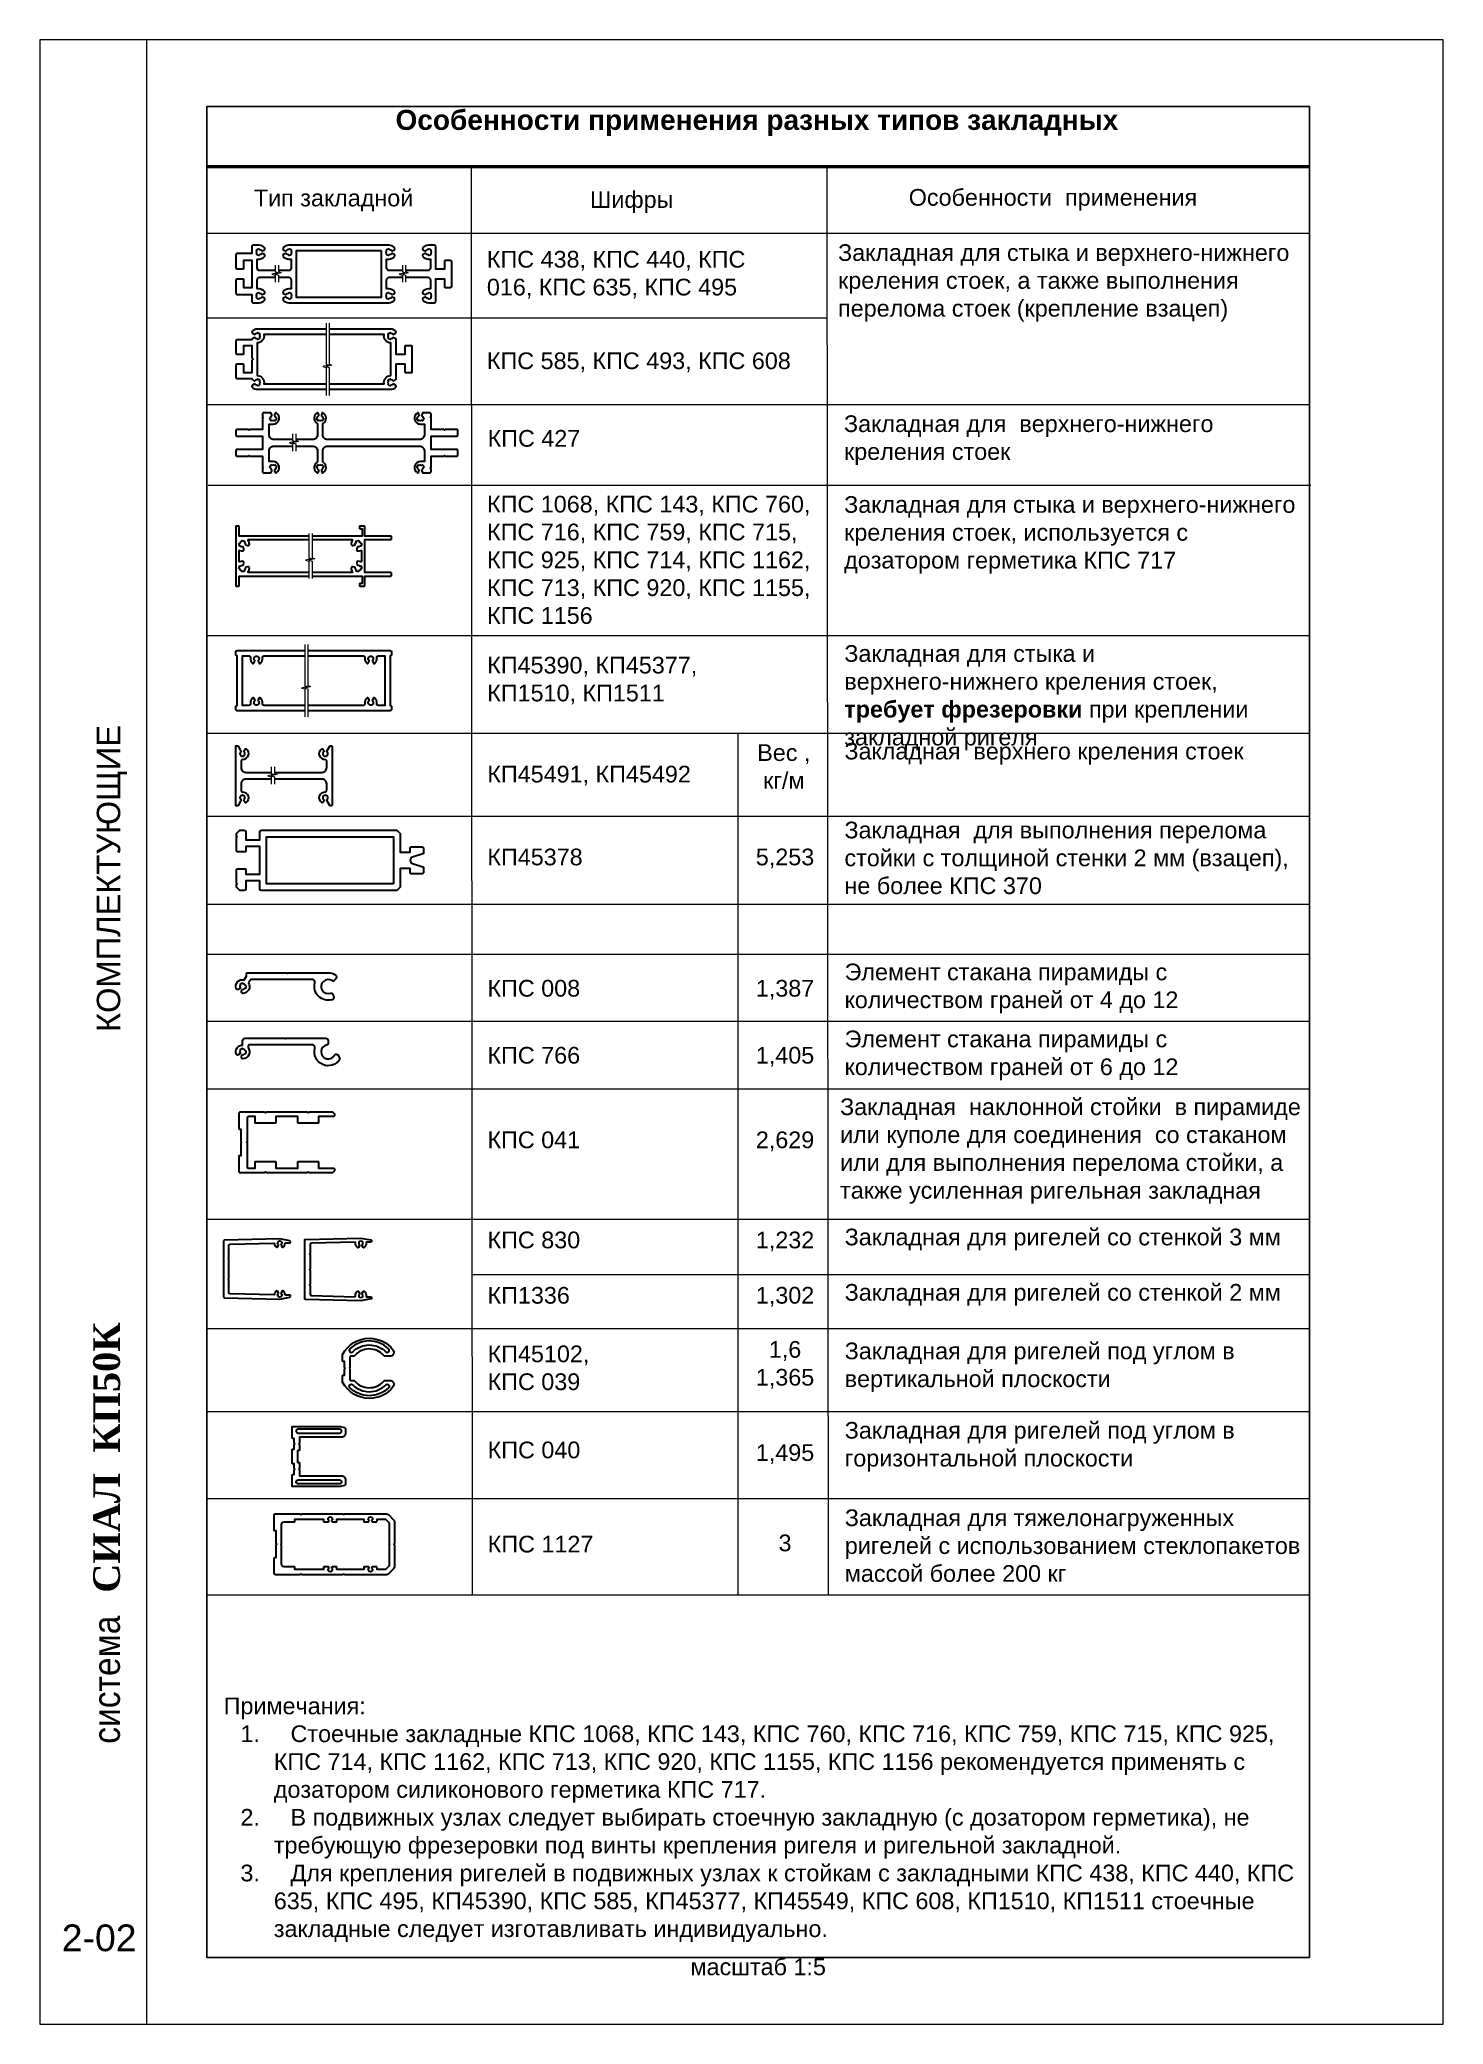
# Paper-space layout '2' of a CAD drawing. Extents: x 0 to 210, y 0 to 297.
# The model-space entities are those that its viewports show. They can reach past a viewport. Long polylines and large blocks are cut down to what shows.
import ezdxf
from ezdxf.enums import TextEntityAlignment as Align

# ---------------------------------------------------------------- set-up
doc = ezdxf.new("R2010")
doc.units = 0
doc.header["$LTSCALE"] = 5
doc.layers.get('0').update_dxf_attribs({"linetype": 'CONTINUOUS', "lineweight": 30})
for name, color, linetype, lineweight in [('3', 1, 'CONTINUOUS', 20), ('4', 160, 'CONTINUOUS', 18), ('Рамки', 1, 'CONTINUOUS', 15), ('Текстовый', 7, 'CONTINUOUS', 9)]:
    doc.layers.add(name, color=color, linetype=linetype, lineweight=lineweight)
doc.layers.add('Скрытые', color=14, linetype='CONTINUOUS', plot=False)
doc.styles.add('Каталожный', font='arial.ttf', dxfattribs={"height": 2.5})
doc.styles.add('Фирм', font='arial.ttf', dxfattribs={"height": 3.5})
doc.styles.add('Фирм5', font='timesbd.ttf', dxfattribs={"height": 4})

psp = doc.layouts.new('2')

msp = doc.modelspace()

# ---------------------------------------------------------------- texts
at = {"layer": 'Скрытые', "linetype": 'Continuous', "style": 'Каталожный'}
msp.add_text('2-02', height=4, dxfattribs=at).set_placement((213.3, 10.943))
at = {"layer": 'Скрытые', "linetype": 'Continuous', "insert": (235, 9.853), "char_height": 3.5, "width": 165, "attachment_point": 1, "style": 'Каталожный'}
msp.add_mtext('\\pxqc;{\\H0.71429x;масштаб 1:5}', dxfattribs=at)
at = {"layer": 'Текстовый', "style": 'Фирм'}
msp.add_text('КОМПЛЕКТУЮЩИЕ', height=3.5, rotation=90, dxfattribs=at).set_placement((222.043, 148.5))
at = {"layer": 'Текстовый', "style": 'Фирм5'}
msp.add_text('СИАЛ  КП50К', height=4, rotation=90, dxfattribs=at).set_placement((222, 84.805), align=Align.CENTER)
at = {"layer": 'Текстовый', "style": 'Фирм', "width": 0.9}
msp.add_text(' система ', height=4, rotation=90, dxfattribs=at).set_placement((222, 51.576), align=Align.CENTER)
at = {"layer": 'Текстовый', "color": 1, "linetype": 'Continuous', "style": 'Каталожный'}
for s, insert, char_height, width, attachment_point in [('\\pxqc;{\\fArial|b1|i0|c204|p34;\\C256;Особенности применения разных типов закладных}', (234.803, 286.5), 3, 165, 1), ('\\pxqc;Тип закладной', (235, 274.561), 2.5, 37.93233, 1), ('\\pxqc;Шифры ', (292.534, 274.328), 2.5, 12.07883, 1), ('\\pxqc;Особенности  применения', (361.599, 273.028), 2.5, 66.79353, 5), ('\\pxql;КПС 438, КПС 440, КПС 016, КПС 635, КПС 495', (276.906, 265.393), 2.5, 39.64666, 1), ('\\pxql;Закладная для стыка и верхнего-нижнего креления стоек, а также выполнения перелома стоек (крепление взацеп)', (329.452, 266.393), 2.5, 70.54811, 1), ('\\pxql;КПС 585, КПС 493, КПС 608', (276.906, 250.2), 2.5, 53.12143, 1), ('\\pxql;Закладная для  верхнего-нижнего креления стоек', (330.34, 240.783), 2.5, 69.69202, 1), ('\\pxql;КПС 427', (277.017, 238.589), 2.5, 15.84446, 1), ('\\pxql;КПС 1068, КПС 143, КПС 760, КПС 716, КПС 759, КПС 715, КПС 925, КПС 714, КПС 1162, КПС 713, КПС 920, КПС 1155, КПС 1156', (276.931, 228.748), 2.5, 49.81256, 1), ('\\pxql;Закладная для стыка и верхнего-нижнего креления стоек, используется с дозатором герметика КПС 717', (330.356, 228.695), 2.5, 68.58061, 1), ('\\pxql;Закладная для стыка и верхнего-нижнего креления стоек, {\\fArial|b1|i0|c204|p34;требует фрезеровки} при креплении закладной ригеля', (330.385, 206.393), 2.5, 67.19003, 1), ('\\pxql;КП45390, КП45377, КП1510, КП1511', (276.956, 204.651), 2.5, 39.64666, 1), ('\\pxqc;Вес , кг/м', (317.336, 191.562), 2.5, 7.99637, 1), ('\\pxql;Закладная  верхнего креления стоек', (330.405, 191.783), 2.5, 69.69202, 1), ('\\pxql;КП45491, КП45492', (276.972, 188.341), 2.5, 39.64666, 1), ('\\pxql;Закладная  для выполнения перелома стойки с толщиной стенки 2 мм (взацеп), не более КПС 370', (330.405, 179.978), 2.5, 69.69202, 1), ('\\pxql;КП45378', (276.981, 175.946), 2.5, 39.64666, 1), ('\\pxqc;5,253 ', (315.161, 175.946), 2.5, 12.70384, 1), ('\\pxql;Элемент стакана пирамиды с количеством граней от 4 до 12', (330.423, 158.738), 2.5, 67.82481, 1), ('\\pxql;КПС 008 ', (276.995, 156.295), 2.5, 39.64666, 1), ('\\pxqc;1,387', (315.161, 156.295), 2.5, 12.70384, 1), ('\\pxql;Элемент стакана пирамиды с количеством граней от 6 до 12', (330.423, 148.712), 2.5, 67.42093, 1), ('\\pxql;КПС 766 ', (276.995, 146.27), 2.5, 39.64666, 1), ('\\pxqc;1,405 ', (315.161, 146.27), 2.5, 12.70384, 1), ('\\pxql;Закладная  наклонной стойки  в пирамиде или куполе для соединения  со стаканом или для выполнения перелома стойки, а также усиленная ригельная закладная', (329.75, 138.558), 2.5, 69.58368, 1), ('\\pxql;КПС 041 ', (276.995, 133.615), 2.5, 39.64666, 1), ('\\pxqc;2,629 ', (315.161, 133.615), 2.5, 12.70384, 1), ('\\pxql;Закладная для ригелей со стенкой 3 мм', (330.432, 119.074), 2.5, 69.58368, 1), ('\\pxql;КПС 830 ', (277.003, 118.631), 2.5, 39.64666, 1), ('\\pxqc;1,232', (315.161, 118.631), 2.5, 12.70384, 1), ('\\pxql;КП1336', (277.007, 110.348), 2.5, 50.90068, 1), ('\\pxqc;1,302', (315.161, 110.348), 2.5, 12.70384, 1), ('\\pxql;Закладная для ригелей со стенкой 2 мм', (330.436, 110.791), 2.5, 69.58368, 1), ('\\pxql;КП45102,  \\PКПС 039 ', (277.012, 101.582), 2.5, 50.90595, 1), ('\\pxqc;1,6\\P1,365', (315.161, 102.251), 2.5, 12.70384, 1), ('\\pxql;Закладная для ригелей под углом в вертикальной плоскости', (330.442, 102.025), 2.5, 69.58368, 1), ('\\pxql;Закладная для ригелей под углом в горизонтальной плоскости', (330.451, 90.148), 2.5, 69.58368, 1), ('\\pxql;КПС 040 ', (277.021, 87.205), 2.5, 39.64666, 1), ('\\pxqc;1,495 ', (315.161, 86.812), 2.5, 12.70384, 1), ('\\pxql;Закладная для тяжелонагруженных ригелей с использованием стеклопакетов массой более 200 кг', (330.46, 77.053), 2.5, 69.58368, 1), ('\\pxql;КПС 1127 ', (277.03, 73.11), 2.5, 39.64666, 1), ('\\pxqc;3', (315.161, 73.289), 2.5, 12.70384, 1), ('\\pxql;Примечания: \\P\\pi-2,l3,t4;1.^IСтоечные закладные КПС 1068, КПС 143, КПС 760, КПС 716, КПС 759, КПС 715, КПС 925, КПС 714, КПС 1162, КПС 713, КПС 920, КПС 1155, КПС 1156 рекомендуется применять с дозатором силиконового герметика КПС 717.\\P2.^IВ подвижных узлах следует выбирать стоечную закладную (с дозатором герметика), не требующую фрезеровки под винты крепления ригеля и ригельной закладной.\\P3.^IДля крепления ригелей в подвижных узлах к стойкам с закладными КПС 438, КПС 440, КПС 635, КПС 495, КП45390, КПС 585, КП45377, КП45549, КПС 608, КП1510, КП1511 стоечные закладные следует изготавливать индивидуально.', (237.53, 48.901), 2.5, 162.46954, 1)]:
    msp.add_mtext(s, dxfattribs=dict(at, insert=insert, char_height=char_height, width=width, attachment_point=attachment_point))

# ---------------------------------------------------------------- linework, layer by layer
at = {"linetype": 'Continuous', "lineweight": 50}
msp.add_line((235, 278.025), (400, 278.031, 0.033), dxfattribs=at)
for points in [[(245.229, 262.437), (242.936, 262.437, -0.4142136), (242.536, 262.837), (242.536, 264.117, -0.4142136), (242.596, 264.177), (242.836, 264.177, 0.2380333), (243.664, 264.595, 0.4874271), (243.58, 264.899), (243.307, 265.012, 0.3586058), (243.186, 264.975, -0.2383043), (242.856, 264.788, 0.25491), (242.807, 264.758), (242.769, 264.691, -0.2), (242.423, 264.891), (242.461, 264.958, 0.25491), (242.462, 265.015, -0.2419516), (242.462, 265.399, 0.25491), (242.461, 265.457), (242.423, 265.523, -0.2), (242.769, 265.723), (242.807, 265.657, 0.25491), (242.856, 265.627, -0.2383043), (243.186, 265.439, 0.3586058), (243.307, 265.402), (243.58, 265.515, 0.4874271), (243.664, 265.819, 0.2380333), (242.836, 266.237), (241.936, 266.237, 0.4142136), (241.736, 266.037), (241.736, 264.987), (239.536, 264.987, 0.4142136), (239.336, 264.787), (239.336, 262.887, 0.4142136), (239.536, 262.687), (240.436, 262.687, 0.4142136), (240.536, 262.787), (240.536, 263.987), (241.736, 263.987), (241.736, 259.887), (240.536, 259.887), (240.536, 261.087, 0.4142136), (240.436, 261.187), (239.536, 261.187, 0.4142136), (239.336, 260.987), (239.336, 259.087, 0.4142136), (239.536, 258.887), (241.736, 258.887), (241.736, 257.837, 0.4142136), (241.936, 257.637), (242.836, 257.637, 0.2380333), (243.664, 258.055, 0.4874271), (243.58, 258.359), (243.307, 258.472, 0.3586058), (243.186, 258.435, -0.2383043), (242.856, 258.248, 0.25491), (242.807, 258.218), (242.769, 258.151, -0.2), (242.423, 258.351), (242.461, 258.418, 0.25491), (242.462, 258.475, -0.2419516), (242.462, 258.859, 0.25491), (242.461, 258.917), (242.423, 258.983, -0.2), (242.769, 259.183), (242.807, 259.117, 0.25491), (242.856, 259.087, -0.2383043), (243.186, 258.899, 0.3586058), (243.307, 258.862), (243.58, 258.975, 0.4874271), (243.664, 259.279, 0.2380333), (242.836, 259.697), (242.596, 259.697, -0.4142136), (242.536, 259.757), (242.536, 261.037, -0.4142136), (242.936, 261.437), (245.229, 261.437)], [(264.261, 262.437), (262.297, 262.437, -0.4142136), (261.897, 262.837), (261.897, 264.117, -0.4142136), (261.957, 264.177), (262.262, 264.177, 0.2380333), (263.09, 264.595, 0.4874271), (263.006, 264.899), (262.733, 265.012, 0.3586058), (262.612, 264.975, -0.2383043), (262.282, 264.788, 0.25491), (262.233, 264.758), (262.195, 264.691, -0.2), (261.849, 264.891), (261.887, 264.958, 0.25491), (261.888, 265.015, -0.2419516), (261.888, 265.399, 0.25491), (261.887, 265.457), (261.849, 265.523, -0.2), (262.195, 265.723), (262.233, 265.657, 0.25491), (262.282, 265.627, -0.2383043), (262.612, 265.439, 0.3586058), (262.733, 265.402), (263.006, 265.515, 0.4874271), (263.09, 265.819, 0.2380333), (262.262, 266.237), (247.262, 266.237, 0.2380333), (246.433, 265.819, 0.4874271), (246.518, 265.515), (246.79, 265.402, 0.3586058), (246.912, 265.439, -0.2383043), (247.241, 265.627, 0.25491), (247.29, 265.657), (247.329, 265.723, -0.2), (247.675, 265.523), (247.637, 265.457, 0.25491), (247.635, 265.399, -0.2419516), (247.635, 265.015, 0.25491), (247.637, 264.958), (247.675, 264.891, -0.2), (247.329, 264.691), (247.29, 264.758, 0.25491), (247.241, 264.788, -0.2383043), (246.912, 264.975, 0.3586058), (246.79, 265.012), (246.518, 264.899, 0.4874271), (246.433, 264.595, 0.2380333), (247.262, 264.177), (247.566, 264.177, -0.4142136), (247.626, 264.117), (247.626, 262.837, -0.4142136), (247.226, 262.437), (245.717, 262.437)], [(264.749, 261.437), (268.055, 261.437, -0.4142136), (268.455, 261.037), (268.455, 259.757, -0.4142136), (268.395, 259.697), (268.155, 259.697, 0.2380333), (267.327, 259.279, 0.4874271), (267.411, 258.975), (267.684, 258.862, 0.3586058), (267.805, 258.899, -0.2383043), (268.135, 259.087, 0.25491), (268.184, 259.117), (268.222, 259.183, -0.2), (268.568, 258.983), (268.53, 258.917, 0.25491), (268.529, 258.859, -0.2419516), (268.529, 258.475, 0.25491), (268.53, 258.418), (268.568, 258.351, -0.2), (268.222, 258.151), (268.184, 258.218, 0.25491), (268.135, 258.248, -0.2383043), (267.805, 258.435, 0.3586058), (267.684, 258.472), (267.411, 258.359, 0.4874271), (267.327, 258.055, 0.2380333), (268.155, 257.637), (269.055, 257.637, 0.4142136), (269.255, 257.837), (269.255, 261.237), (270.555, 261.237), (270.555, 260.037, 0.4142136), (270.655, 259.937), (271.455, 259.937, 0.4142136), (271.655, 260.137), (271.655, 263.737, 0.4142136), (271.455, 263.937), (270.655, 263.937, 0.4142136), (270.555, 263.837), (270.555, 262.637), (269.255, 262.637), (269.255, 266.037, 0.4142136), (269.055, 266.237), (268.155, 266.237, 0.2380333), (267.327, 265.819, 0.4874271), (267.411, 265.515), (267.684, 265.402, 0.3586058), (267.805, 265.439, -0.2383043), (268.135, 265.627, 0.25491), (268.184, 265.657), (268.222, 265.723, -0.2), (268.568, 265.523), (268.53, 265.457, 0.25491), (268.529, 265.399, -0.2419516), (268.529, 265.015, 0.25491), (268.53, 264.958), (268.568, 264.891, -0.2), (268.222, 264.691), (268.184, 264.758, 0.25491), (268.135, 264.788, -0.2383043), (267.805, 264.975, 0.3586058), (267.684, 265.012), (267.411, 264.899, 0.4874271), (267.327, 264.595, 0.2380333), (268.155, 264.177), (268.395, 264.177, -0.4142136), (268.455, 264.117), (268.455, 262.837, -0.4142136), (268.055, 262.437), (264.749, 262.437)], [(245.717, 261.437), (247.226, 261.437, -0.4142136), (247.626, 261.037), (247.626, 259.757, -0.4142136), (247.566, 259.697), (247.262, 259.697, 0.2380333), (246.433, 259.279, 0.4874271), (246.518, 258.975), (246.79, 258.862, 0.3586058), (246.912, 258.899, -0.2383043), (247.241, 259.087, 0.25491), (247.29, 259.117), (247.329, 259.183, -0.2), (247.675, 258.983), (247.637, 258.917, 0.25491), (247.635, 258.859, -0.2419516), (247.635, 258.475, 0.25491), (247.637, 258.418), (247.675, 258.351, -0.2), (247.329, 258.151), (247.29, 258.218, 0.25491), (247.241, 258.248, -0.2383043), (246.912, 258.435, 0.3586058), (246.79, 258.472), (246.518, 258.359, 0.4874271), (246.433, 258.055, 0.2380333), (247.262, 257.637), (262.262, 257.637, 0.2380333), (263.09, 258.055, 0.4874271), (263.006, 258.359), (262.733, 258.472, 0.3586058), (262.612, 258.435, -0.2383043), (262.282, 258.248, 0.25491), (262.233, 258.218), (262.195, 258.151, -0.2), (261.849, 258.351), (261.887, 258.418, 0.25491), (261.888, 258.475, -0.2419516), (261.888, 258.859, 0.25491), (261.887, 258.917), (261.849, 258.983, -0.2), (262.195, 259.183), (262.233, 259.117, 0.25491), (262.282, 259.087, -0.2383043), (262.612, 258.899, 0.3586058), (262.733, 258.862), (263.006, 258.975, 0.4874271), (263.09, 259.279, 0.2380333), (262.262, 259.697), (261.957, 259.697, -0.4142136), (261.897, 259.757), (261.897, 261.037, -0.4142136), (262.297, 261.437), (264.261, 261.437)], [(252.841, 253.683), (242.535, 253.683, 0.2052814), (241.789, 253.363, 0.485561), (241.833, 253.058), (242.093, 252.908, 0.3586058), (242.219, 252.929, -0.2039765), (242.515, 253.072, 0.25491), (242.564, 253.102), (242.602, 253.168, -0.2), (242.948, 252.968), (242.91, 252.902, 0.25491), (242.909, 252.845, -0.2419516), (242.909, 252.461, 0.25491), (242.91, 252.403), (242.948, 252.337, -0.2), (242.602, 252.137), (242.564, 252.203, 0.25491), (242.515, 252.233, -0.2039765), (242.219, 252.377, 0.3586058), (242.093, 252.397), (241.785, 252.22, 0.2679492), (241.735, 252.133), (241.735, 252.083), (239.535, 252.083, 0.4142136), (239.335, 251.883), (239.335, 250.133, 0.4142136), (239.535, 249.933), (240.435, 249.933, 0.4142136), (240.535, 250.033), (240.535, 251.233), (241.735, 251.233), (241.735, 249.407, 0.1989124), (241.753, 249.365), (241.935, 249.183), (241.753, 249, 0.1989124), (241.735, 248.958), (241.735, 247.133), (240.535, 247.133), (240.535, 248.333, 0.4142136), (240.435, 248.433), (239.535, 248.433, 0.4142136), (239.335, 248.233), (239.335, 246.483, 0.4142136), (239.535, 246.283), (241.735, 246.283), (241.735, 246.232, 0.2679492), (241.785, 246.146), (242.093, 245.968, 0.3586058), (242.219, 245.989, -0.2039765), (242.515, 246.132, 0.25491), (242.564, 246.162), (242.602, 246.228, -0.2), (242.948, 246.028), (242.91, 245.962, 0.25491), (242.909, 245.905, -0.2419516), (242.909, 245.521, 0.25491), (242.91, 245.463), (242.948, 245.397, -0.2), (242.602, 245.197), (242.564, 245.263, 0.25491), (242.515, 245.293, -0.2039765), (242.219, 245.437, 0.3586058), (242.093, 245.457), (241.833, 245.307, 0.485561), (241.789, 245.002, 0.2052814), (242.535, 244.683), (252.841, 244.683)], [(252.841, 252.883), (243.539, 252.883, -0.4818211), (242.535, 251.623), (242.535, 246.743, -0.4818211), (243.539, 245.483), (252.841, 245.483)], [(253.328, 244.683), (262.535, 244.683, 0.2052814), (263.281, 245.002, 0.485561), (263.237, 245.307), (262.977, 245.457, 0.3586058), (262.852, 245.437, -0.2039765), (262.556, 245.293, 0.25491), (262.507, 245.263), (262.468, 245.197, -0.2), (262.122, 245.397), (262.16, 245.463, 0.25491), (262.162, 245.521, -0.2419516), (262.162, 245.905, 0.25491), (262.16, 245.962), (262.122, 246.028, -0.2), (262.468, 246.228), (262.507, 246.162, 0.25491), (262.556, 246.132, -0.2039765), (262.852, 245.989, 0.3586058), (262.977, 245.968), (263.285, 246.146, 0.2679492), (263.335, 246.232), (263.335, 248.483), (264.635, 248.483), (264.635, 247.283, 0.4142136), (264.735, 247.183), (265.635, 247.183, 0.4142136), (265.735, 247.283), (265.735, 251.083, 0.4142136), (265.635, 251.183), (264.735, 251.183, 0.4142136), (264.635, 251.083), (264.635, 249.883), (263.335, 249.883), (263.335, 252.133, 0.2679492), (263.285, 252.22), (262.977, 252.397, 0.3586058), (262.852, 252.377, -0.2039765), (262.556, 252.233, 0.25491), (262.507, 252.203), (262.468, 252.137, -0.2), (262.122, 252.337), (262.16, 252.403, 0.25491), (262.162, 252.461, -0.2419516), (262.162, 252.845, 0.25491), (262.16, 252.902), (262.122, 252.968, -0.2), (262.468, 253.168), (262.507, 253.102, 0.25491), (262.556, 253.072, -0.2039765), (262.852, 252.929, 0.3586058), (262.977, 252.908), (263.237, 253.058, 0.485561), (263.281, 253.363, 0.2052814), (262.535, 253.683), (253.328, 253.683)], [(253.328, 245.483), (261.531, 245.483, -0.4818211), (262.535, 246.743), (262.535, 251.623, -0.4818211), (261.531, 252.883), (253.328, 252.883)], [(247.844, 237.175), (245.035, 237.175, -0.4142136), (244.335, 237.875), (244.335, 239.475), (244.935, 239.475, 0.7761002), (245.368, 241.164, 0.4464831), (245.244, 241.12), (245.13, 240.846, 0.3586058), (245.168, 240.725, -0.2383043), (245.355, 240.395, 0.25491), (245.385, 240.346), (245.451, 240.308, -0.2), (245.251, 239.962), (245.185, 240, 0.25491), (245.127, 240.001, -0.2419516), (244.743, 240.001, 0.25491), (244.686, 240), (244.62, 239.962, -0.2), (244.42, 240.308), (244.486, 240.346, 0.25491), (244.516, 240.395, -0.2383043), (244.703, 240.725, 0.3586058), (244.74, 240.846), (244.629, 241.113, 0.3033467), (244.537, 241.175), (243.535, 241.175, 0.4142136), (243.335, 240.975), (243.335, 240.6, 0.1989124), (243.353, 240.557), (243.435, 240.475), (243.353, 240.392, 0.1989124), (243.335, 240.35), (243.335, 238.675), (241.46, 238.675, 0.1989124), (241.418, 238.657), (241.335, 238.575), (241.253, 238.657, 0.1989124), (241.21, 238.675), (239.535, 238.675, 0.4142136), (239.335, 238.475), (239.335, 237.875, 0.4142136), (239.535, 237.675), (243.335, 237.675), (243.335, 235.675), (239.535, 235.675, 0.4142136), (239.335, 235.475), (239.335, 234.875, 0.4142136), (239.535, 234.675), (241.21, 234.675, 0.1989124), (241.253, 234.692), (241.335, 234.775), (241.418, 234.692, 0.1989124), (241.46, 234.675), (243.335, 234.675), (243.335, 233, 0.1989124), (243.353, 232.957), (243.435, 232.875), (243.353, 232.792, 0.1989124), (243.335, 232.75), (243.335, 232.375, 0.4142136), (243.535, 232.175), (244.537, 232.175, 0.3033467), (244.629, 232.237), (244.74, 232.503, 0.3586058), (244.703, 232.625, -0.2383043), (244.516, 232.954, 0.25491), (244.486, 233.003), (244.42, 233.042, -0.2), (244.62, 233.388), (244.686, 233.35, 0.25491), (244.743, 233.348, -0.2419516), (245.127, 233.348, 0.25491), (245.185, 233.35), (245.251, 233.388, -0.2), (245.451, 233.042), (245.385, 233.003, 0.25491), (245.355, 232.954, -0.2383043), (245.168, 232.625, 0.3586058), (245.13, 232.503), (245.244, 232.229, 0.4464831), (245.368, 232.186, 0.7761002), (244.935, 233.875), (244.335, 233.875), (244.335, 235.475, -0.4142136), (245.035, 236.175), (247.844, 236.175)], [(248.331, 236.175), (250.852, 236.175, -0.4142136), (251.552, 235.475), (251.552, 233.897, -0.2537088), (251.462, 233.729, 0.566951), (251.52, 232.186, 0.4464831), (251.644, 232.229), (251.757, 232.503, 0.3586058), (251.72, 232.625, -0.2383043), (251.533, 232.954, 0.25491), (251.503, 233.003), (251.437, 233.042, -0.2), (251.637, 233.388), (251.703, 233.35, 0.25491), (251.76, 233.348, -0.2419516), (252.144, 233.348, 0.25491), (252.202, 233.35), (252.268, 233.388, -0.2), (252.468, 233.042), (252.402, 233.003, 0.25491), (252.372, 232.954, -0.2383043), (252.185, 232.625, 0.3586058), (252.148, 232.503), (252.261, 232.229, 0.4464831), (252.385, 232.186, 0.566951), (252.443, 233.729, -0.2537088), (252.352, 233.897), (252.352, 235.475, -0.4142136), (253.052, 236.175), (266.852, 236.175, -0.4142136), (267.552, 235.475), (267.552, 233.875), (266.952, 233.875, 0.7761002), (266.52, 232.186, 0.4464831), (266.644, 232.229), (266.757, 232.503, 0.3586058), (266.72, 232.625, -0.2383043), (266.533, 232.954, 0.25491), (266.503, 233.003), (266.437, 233.042, -0.2), (266.637, 233.388), (266.703, 233.35, 0.25491), (266.76, 233.348, -0.2419516), (267.144, 233.348, 0.25491), (267.202, 233.35), (267.268, 233.388, -0.2), (267.468, 233.042), (267.402, 233.003, 0.25491), (267.372, 232.954, -0.2383043), (267.185, 232.625, 0.3586058), (267.148, 232.503), (267.258, 232.237, 0.3033467), (267.351, 232.175), (268.352, 232.175, 0.4142136), (268.552, 232.375), (268.552, 232.75, 0.1989124), (268.535, 232.792), (268.452, 232.875), (268.535, 232.957, 0.1989124), (268.552, 233), (268.552, 234.675), (270.428, 234.675, 0.1989124), (270.47, 234.692), (270.552, 234.775), (270.635, 234.692, 0.1989124), (270.677, 234.675), (272.352, 234.675, 0.4142136), (272.552, 234.875), (272.552, 235.475, 0.4142136), (272.352, 235.675), (268.552, 235.675), (268.552, 237.675), (272.352, 237.675, 0.4142136), (272.552, 237.875), (272.552, 238.475, 0.4142136), (272.352, 238.675), (270.677, 238.675, 0.1989124), (270.635, 238.657), (270.552, 238.575), (270.47, 238.657, 0.1989124), (270.428, 238.675), (268.552, 238.675), (268.552, 240.35, 0.1989124), (268.535, 240.392), (268.452, 240.475), (268.535, 240.557, 0.1989124), (268.552, 240.6), (268.552, 240.975, 0.4142136), (268.352, 241.175), (267.351, 241.175, 0.3033467), (267.258, 241.113), (267.148, 240.846, 0.3586058), (267.185, 240.725, -0.2383043), (267.372, 240.395, 0.25491), (267.402, 240.346), (267.468, 240.308, -0.2), (267.268, 239.962), (267.202, 240, 0.25491), (267.144, 240.001, -0.2419516), (266.76, 240.001, 0.25491), (266.703, 240), (266.637, 239.962, -0.2), (266.437, 240.308), (266.503, 240.346, 0.25491), (266.533, 240.395, -0.2383043), (266.72, 240.725, 0.3586058), (266.757, 240.846), (266.644, 241.12, 0.4464831), (266.52, 241.164, 0.7761002), (266.952, 239.475), (267.552, 239.475), (267.552, 237.875, -0.4142136), (266.852, 237.175), (253.052, 237.175, -0.4142136), (252.352, 237.875), (252.352, 239.453, -0.2537088), (252.443, 239.62, 0.566951), (252.385, 241.164, 0.4464831), (252.261, 241.12), (252.148, 240.846, 0.3586058), (252.185, 240.725, -0.2383043), (252.372, 240.395, 0.25491), (252.402, 240.346), (252.468, 240.308, -0.2), (252.268, 239.962), (252.202, 240, 0.25491), (252.144, 240.001, -0.2419516), (251.76, 240.001, 0.25491), (251.703, 240), (251.637, 239.962, -0.2), (251.437, 240.308), (251.503, 240.346, 0.25491), (251.533, 240.395, -0.2383043), (251.72, 240.725, 0.3586058), (251.757, 240.846), (251.644, 241.12, 0.4464831), (251.52, 241.164, 0.566951), (251.462, 239.62, -0.2537088), (251.552, 239.453), (251.552, 237.875, -0.4142136), (250.852, 237.175), (248.331, 237.175)], [(250.273, 222.7), (239.835, 222.7), (239.835, 224.12, 0.4142136), (239.735, 224.22), (239.435, 224.22, 0.4142136), (239.335, 224.12), (239.335, 215.32, 0.4142136), (239.435, 215.22), (239.735, 215.22, 0.4142136), (239.835, 215.32), (239.835, 216.74), (250.273, 216.74)], [(250.76, 216.74), (258.235, 216.74), (258.235, 215.62), (257.935, 215.62, 0.4142136), (257.835, 215.52), (257.835, 215.32, 0.4142136), (257.935, 215.22), (258.535, 215.22, 0.4142136), (258.635, 215.32), (258.635, 216.74), (262.535, 216.74, 0.4142136), (262.635, 216.84), (262.635, 217.14, 0.4142136), (262.535, 217.24), (258.635, 217.24), (258.635, 222.2), (262.535, 222.2, 0.4142136), (262.635, 222.3), (262.635, 222.6, 0.4142136), (262.535, 222.7), (258.635, 222.7), (258.635, 224.12, 0.4142136), (258.535, 224.22), (257.935, 224.22, 0.4142136), (257.835, 224.12), (257.835, 223.92, 0.4142136), (257.935, 223.82), (258.235, 223.82), (258.235, 222.7), (250.76, 222.7)], [(250.273, 217.24), (241.232, 217.24, -0.6048292), (241.182, 217.335, 0.1571487), (241.365, 217.939, 0.4874271), (241.113, 218.129), (240.828, 218.052, 0.3586058), (240.754, 217.949, -0.2039765), (240.646, 217.638, 0.25491), (240.633, 217.582), (240.653, 217.509, -0.2), (240.266, 217.405), (240.246, 217.479, 0.25491), (240.207, 217.52, -0.2419516), (239.935, 217.792, 0.25491), (239.894, 217.832), (239.82, 217.851, -0.2), (239.923, 218.238), (239.997, 218.218, 0.25491), (240.053, 218.232, -0.2039765), (240.364, 218.339, 0.3586058), (240.467, 218.413), (240.544, 218.698, 0.4874271), (240.354, 218.95, 0.1089189), (239.919, 218.863, -0.5418703), (239.835, 218.918), (239.835, 220.523, -0.5418703), (239.919, 220.578, 0.1089189), (240.354, 220.491, 0.4874271), (240.544, 220.742), (240.467, 221.027, 0.3586058), (240.364, 221.101, -0.2039765), (240.053, 221.209, 0.25491), (239.997, 221.223), (239.923, 221.203, -0.2), (239.82, 221.589), (239.894, 221.609, 0.25491), (239.935, 221.649, -0.2419516), (240.207, 221.92, 0.25491), (240.246, 221.962), (240.266, 222.036, -0.2), (240.653, 221.932), (240.633, 221.858, 0.25491), (240.646, 221.803, -0.2039765), (240.754, 221.492, 0.3586058), (240.828, 221.388), (241.113, 221.312, 0.4874271), (241.365, 221.501, 0.1571487), (241.182, 222.106, -0.6048292), (241.232, 222.2), (250.273, 222.2)], [(250.76, 222.2), (256.739, 222.2, -0.6048292), (256.788, 222.106, 0.1571487), (256.605, 221.501, 0.4874271), (256.857, 221.312), (257.142, 221.388, 0.3586058), (257.216, 221.492, -0.2039765), (257.324, 221.803, 0.25491), (257.338, 221.858), (257.318, 221.932, -0.2), (257.704, 222.036), (257.724, 221.962, 0.25491), (257.764, 221.92, -0.2419516), (258.035, 221.649, 0.25491), (258.077, 221.609), (258.151, 221.589, -0.2), (258.047, 221.203), (257.973, 221.223, 0.25491), (257.917, 221.209, -0.2039765), (257.607, 221.101, 0.3586058), (257.503, 221.027), (257.427, 220.742, 0.4874271), (257.616, 220.491, 0.1089189), (258.051, 220.578, -0.5418703), (258.135, 220.523), (258.135, 218.918, -0.5418703), (258.051, 218.863, 0.1089189), (257.616, 218.95, 0.4874271), (257.427, 218.698), (257.503, 218.413, 0.3586058), (257.607, 218.339, -0.2039765), (257.917, 218.232, 0.25491), (257.973, 218.218), (258.047, 218.238, -0.2), (258.151, 217.851), (258.077, 217.832, 0.25491), (258.035, 217.792, -0.2419516), (257.764, 217.52, 0.25491), (257.724, 217.479), (257.704, 217.405, -0.2), (257.318, 217.509), (257.338, 217.582, 0.25491), (257.324, 217.638, -0.2039765), (257.216, 217.949, 0.3586058), (257.142, 218.052), (256.857, 218.129, 0.4874271), (256.605, 217.939, 0.1571487), (256.788, 217.335, -0.6048292), (256.739, 217.24), (250.76, 217.24)], [(249.643, 196.582), (239.535, 196.582, -0.4142136), (239.335, 196.782), (239.335, 197.182, -0.4142136), (239.535, 197.382), (239.535, 197.382), (239.535, 204.782, -0.4142136), (239.335, 204.982), (239.335, 205.382, -0.4142136), (239.535, 205.582), (249.643, 205.582)], [(250.131, 205.582), (262.435, 205.582, -0.4142136), (262.635, 205.382), (262.635, 204.982, -0.4142136), (262.435, 204.782), (262.435, 197.382), (262.435, 197.382, -0.4142136), (262.635, 197.182), (262.635, 196.782, -0.4142136), (262.435, 196.582), (250.131, 196.582)], [(249.643, 197.382), (243.517, 197.382, -0.468837), (243.32, 197.619, 0.2834189), (242.979, 198.5, 0.4514162), (242.832, 198.47), (242.67, 198.189, 0.3539973), (242.69, 198.065, -2.6034117), (242.181, 198.065, 0.3539973), (242.2, 198.189), (242.038, 198.47, 0.4514162), (241.891, 198.5, 0.2834189), (241.55, 197.619, -0.468837), (241.354, 197.382), (240.335, 197.382), (240.335, 204.782), (241.354, 204.782, -0.468837), (241.55, 204.546, 0.2834189), (241.891, 203.665, 0.4514162), (242.038, 203.695), (242.2, 203.976, 0.3539973), (242.181, 204.1, -2.6034117), (242.69, 204.1, 0.3539973), (242.67, 203.976), (242.832, 203.695, 0.4514162), (242.979, 203.665, 0.2834189), (243.32, 204.546, -0.468837), (243.517, 204.782), (249.643, 204.782)], [(250.131, 204.782), (258.454, 204.782, -0.468837), (258.65, 204.546, 0.2834189), (258.991, 203.665, 0.4514162), (259.138, 203.695), (259.3, 203.976, 0.3539973), (259.281, 204.1, -2.6034117), (259.79, 204.1, 0.3539973), (259.77, 203.976), (259.932, 203.695, 0.4514162), (260.079, 203.665, 0.2834189), (260.42, 204.546, -0.468837), (260.617, 204.782), (261.635, 204.782), (261.635, 197.382), (260.617, 197.382, -0.468837), (260.42, 197.619, 0.2834189), (260.079, 198.5, 0.4514162), (259.932, 198.47), (259.77, 198.189, 0.3539973), (259.79, 198.065, -2.6034117), (259.281, 198.065, 0.3539973), (259.3, 198.189), (259.138, 198.47, 0.4514162), (258.991, 198.5, 0.2834189), (258.65, 197.619, -0.468837), (258.454, 197.382), (250.131, 197.382)], [(244.629, 186.346), (240.835, 186.346, 0.4142136), (240.135, 185.646), (240.135, 184.646, 0.4142136), (240.335, 184.446, -0.7187002), (240.879, 182.829, -0.4514162), (240.732, 182.858), (240.553, 183.168, -0.3746932), (240.568, 183.246, 2.9176467), (240.102, 183.246, -0.3746932), (240.117, 183.168), (239.671, 182.396, -0.2679492), (239.585, 182.346), (239.435, 182.346, -0.4142136), (239.335, 182.446), (239.335, 191.246, -0.4142136), (239.435, 191.346), (239.585, 191.346, -0.2679492), (239.671, 191.296), (240.117, 190.523, -0.3746932), (240.102, 190.446, 2.9176467), (240.568, 190.446, -0.3746932), (240.553, 190.523), (240.732, 190.833, -0.4514162), (240.879, 190.863, -0.7187002), (240.335, 189.246, 0.4142136), (240.135, 189.046), (240.135, 188.046, 0.4142136), (240.835, 187.346), (244.629, 187.346)], [(245.117, 187.346), (252.235, 187.346, 0.4142136), (252.935, 188.046), (252.935, 189.046, 0.4142136), (252.735, 189.246, -0.7187002), (252.191, 190.863, -0.4514162), (252.338, 190.833), (252.517, 190.523, -0.3746932), (252.502, 190.446, 2.9176467), (252.968, 190.446, -0.3746932), (252.953, 190.523), (253.399, 191.296, -0.2679492), (253.486, 191.346), (253.635, 191.346, -0.4142136), (253.735, 191.246), (253.735, 182.446, -0.4142136), (253.635, 182.346), (253.486, 182.346, -0.2679492), (253.399, 182.396), (252.953, 183.168, -0.3746932), (252.968, 183.246, 2.9176467), (252.502, 183.246, -0.3746932), (252.517, 183.168), (252.338, 182.858, -0.4514162), (252.191, 182.829, -0.7187002), (252.735, 184.446, 0.4142136), (252.935, 184.646), (252.935, 185.646, 0.4142136), (252.235, 186.346), (245.117, 186.346)]]:
    msp.add_lwpolyline(points, format="xyb")
for points in [[(261.097, 265.437), (261.097, 258.437), (248.426, 258.437), (248.426, 265.437), (248.426, 265.437)], [(262.937, 170.688), (243.937, 170.688), (243.937, 177.688), (262.937, 177.688)]]:
    msp.add_lwpolyline(points, close=True)
for points in [[(239.466, 170.618), (239.537, 170.688), (239.466, 170.759, -0.1989124), (239.437, 170.83), (239.437, 172.738, -0.4142136), (239.637, 172.938), (240.737, 172.938, -0.4142136), (240.837, 172.838), (240.837, 172.138), (242.937, 172.138), (242.937, 176.238), (240.837, 176.238), (240.837, 175.538, -0.4142136), (240.737, 175.438), (239.637, 175.438, -0.4142136), (239.437, 175.638), (239.437, 177.547, -0.1989124), (239.466, 177.618), (239.537, 177.688), (239.466, 177.759, -0.1989124), (239.437, 177.83), (239.437, 178.147, -0.1989124), (239.466, 178.218), (239.908, 178.659, -0.1989124), (239.979, 178.688), (240.637, 178.688, -0.4142136), (240.837, 178.488), (240.837, 177.238), (242.937, 177.238), (242.937, 178.488, -0.4142136), (243.137, 178.688), (263.396, 178.688, -0.1989124), (263.466, 178.659), (263.908, 178.218, -0.1989124), (263.937, 178.147), (263.937, 175.388), (265.437, 175.388), (265.437, 176.088, -0.4142136), (265.537, 176.188), (267.237, 176.188, -0.4142136), (267.437, 175.988), (267.437, 175.335, -0.3269086), (267.298, 175.144), (265.786, 174.665, 0.7320508), (265.786, 173.712), (267.298, 173.233, -0.3269086), (267.437, 173.042), (267.437, 172.388, -0.4142136), (267.237, 172.188), (265.537, 172.188, -0.4142136), (265.437, 172.288), (265.437, 172.988), (263.937, 172.988), (263.937, 170.23, -0.1989124), (263.908, 170.159), (263.466, 169.718, -0.1989124), (263.396, 169.688), (243.137, 169.688, -0.4142136), (242.937, 169.888), (242.937, 171.138), (240.837, 171.138), (240.837, 169.888, -0.4142136), (240.637, 169.688), (239.979, 169.688, -0.1989124), (239.908, 169.718), (239.466, 170.159, -0.1989124), (239.437, 170.23), (239.437, 170.547, -0.1989124)], [(240.095, 131.9, 0.1989124), (240.077, 131.857), (240.077, 129.982), (239.877, 129.982, 0.4142136), (239.777, 129.882), (239.777, 127.682, 0.4142136), (239.977, 127.482), (243.652, 127.482, 0.1989124), (243.695, 127.5), (243.777, 127.582), (243.859, 127.5, 0.1989124), (243.902, 127.482), (250.052, 127.482, 0.1989124), (250.095, 127.5), (250.177, 127.582), (250.259, 127.5, 0.1989124), (250.302, 127.482), (253.852, 127.482, 0.1989124), (253.895, 127.5), (254.159, 127.765, 0.1989124), (254.177, 127.807), (254.177, 127.882, 0.4142136), (253.977, 128.082), (251.777, 128.082), (251.777, 128.982, 0.4142136), (251.677, 129.082), (248.677, 129.082, 0.4142136), (248.577, 128.982), (248.577, 128.082), (245.377, 128.082), (245.377, 128.982, 0.4142136), (245.277, 129.082), (242.277, 129.082, 0.4142136), (242.177, 128.982), (242.177, 128.082), (241.277, 128.082, -0.4142136), (241.077, 128.282), (241.077, 131.857, 0.1989124), (241.059, 131.9), (240.977, 131.982), (241.059, 132.065, 0.1989124), (241.077, 132.107), (241.077, 135.682, -0.4142136), (241.277, 135.882), (242.177, 135.882), (242.177, 134.982, 0.4142136), (242.277, 134.882), (245.277, 134.882, 0.4142136), (245.377, 134.982), (245.377, 135.882), (248.577, 135.882), (248.577, 134.982, 0.4142136), (248.677, 134.882), (251.677, 134.882, 0.4142136), (251.777, 134.982), (251.777, 135.882), (253.977, 135.882, 0.4142136), (254.177, 136.082), (254.177, 136.157, 0.1989124), (254.159, 136.2), (253.895, 136.465, 0.1989124), (253.852, 136.482), (250.302, 136.482, 0.1989124), (250.259, 136.465), (250.177, 136.382), (250.095, 136.465, 0.1989124), (250.052, 136.482), (243.902, 136.482, 0.1989124), (243.859, 136.465), (243.777, 136.382), (243.695, 136.465, 0.1989124), (243.652, 136.482), (239.977, 136.482, 0.4142136), (239.777, 136.282), (239.777, 134.082, 0.4142136), (239.877, 133.982), (240.077, 133.982), (240.077, 132.107, 0.1989124), (240.095, 132.065), (240.177, 131.982)], [(261.906, 76.386, -0.1989124), (262.189, 76.269), (262.955, 75.503, -0.1989124), (263.072, 75.22), (263.072, 71.961, -0.1989124), (263.054, 71.918), (262.972, 71.836), (263.054, 71.754, -0.1989124), (263.072, 71.711), (263.072, 68.452, -0.1989124), (262.955, 68.169), (262.189, 67.403, -0.1989124), (261.906, 67.286), (255.597, 67.286, -0.1989124), (255.554, 67.304), (255.472, 67.386), (255.389, 67.304, -0.1989124), (255.347, 67.286), (249.197, 67.286, -0.1989124), (249.154, 67.304), (249.072, 67.386), (248.989, 67.304, -0.1989124), (248.947, 67.286), (245.272, 67.286, -0.4142136), (245.072, 67.486), (245.072, 69.736, -0.4142136), (245.172, 69.836), (245.372, 69.836), (245.372, 71.711, -0.1989124), (245.389, 71.754), (245.472, 71.836), (245.389, 71.918, -0.1989124), (245.372, 71.961), (245.372, 73.836), (245.172, 73.836, -0.4142136), (245.072, 73.936), (245.072, 76.186, -0.4142136), (245.272, 76.386), (248.947, 76.386, -0.1989124), (248.989, 76.368), (249.072, 76.286), (249.154, 76.368, -0.1989124), (249.197, 76.386), (255.347, 76.386, -0.1989124), (255.389, 76.368), (255.472, 76.286), (255.554, 76.368, -0.1989124), (255.597, 76.386)], [(259.789, 75.186), (260.372, 75.186, 0.4142136), (260.472, 75.286), (260.472, 75.586), (261.741, 75.586), (262.272, 75.055), (262.272, 71.961, 0.1989124), (262.289, 71.918), (262.372, 71.836), (262.289, 71.754, 0.1989124), (262.272, 71.711), (262.272, 68.617), (261.741, 68.086), (260.472, 68.086), (260.472, 68.386, 0.4142136), (260.372, 68.486), (259.789, 68.486, 0.2679492), (259.703, 68.436), (259.676, 68.389, 0.3454303), (259.693, 68.267, -2.4892007), (259.251, 68.267, 0.3454303), (259.268, 68.389), (259.241, 68.436, 0.2679492), (259.154, 68.486), (258.572, 68.486, 0.4142136), (258.472, 68.386), (258.472, 68.086), (254.472, 68.086), (254.472, 68.386, 0.4142136), (254.372, 68.486), (253.789, 68.486, 0.2679492), (253.703, 68.436), (253.676, 68.389, 0.3454303), (253.693, 68.267, -2.4892007), (253.251, 68.267, 0.3454303), (253.268, 68.389), (253.241, 68.436, 0.2679492), (253.154, 68.486), (252.572, 68.486, 0.4142136), (252.472, 68.386), (252.472, 68.086), (248.172, 68.086), (248.172, 68.386, 0.4142136), (248.072, 68.486), (246.572, 68.486, -0.4142136), (246.172, 68.886), (246.172, 71.711, 0.1989124), (246.154, 71.754), (246.072, 71.836), (246.154, 71.918, 0.1989124), (246.172, 71.961), (246.172, 74.786, -0.4142136), (246.572, 75.186), (248.072, 75.186, 0.4142136), (248.172, 75.286), (248.172, 75.586), (252.472, 75.586), (252.472, 75.286, 0.4142136), (252.572, 75.186), (253.154, 75.186, 0.2679492), (253.241, 75.236), (253.268, 75.283, 0.3454303), (253.251, 75.405, -2.4892007), (253.693, 75.405, 0.3454303), (253.676, 75.283), (253.703, 75.236, 0.2679492), (253.789, 75.186), (254.372, 75.186, 0.4142136), (254.472, 75.286), (254.472, 75.586), (258.472, 75.586), (258.472, 75.286, 0.4142136), (258.572, 75.186), (259.154, 75.186, 0.2679492), (259.241, 75.236), (259.268, 75.283, 0.3454303), (259.251, 75.405, -2.4892007), (259.693, 75.405, 0.3454303), (259.676, 75.283), (259.703, 75.236, 0.2679492)]]:
    msp.add_lwpolyline(points, format="xyb", close=True)
at = {"ltscale": 0.7}
for points in [[(241.237, 155.851, -0.5814575), (240.391, 154.274, -0.4874271), (240.191, 154.517), (240.255, 154.805, -0.3586058), (240.355, 154.883, 0.2383043), (240.697, 155.046, -0.25491), (240.75, 155.069), (240.826, 155.062, 0.2), (240.861, 155.461), (240.785, 155.467, -0.25491), (240.737, 155.499, 0.2419516), (240.422, 155.719, -0.25491), (240.376, 155.753), (240.344, 155.823, 0.2), (239.981, 155.654), (240.013, 155.584, -0.25491), (240.01, 155.527, 0.2383043), (239.974, 155.15, -0.3586058), (239.935, 155.029), (239.686, 154.87, -0.4874271), (239.389, 154.975, -0.5814575), (240.582, 156.31), (240.965, 156.857), (240.965, 157.303, -0.4142136), (241.025, 157.363), (246.94, 157.363, -0.1989124), (246.983, 157.346), (247.065, 157.263), (247.148, 157.346, -0.1989124), (247.19, 157.363), (253.165, 157.363, -0.1363454), (254.228, 157.068, -0.4874271), (254.304, 156.442), (254.045, 156.183, -0.3682593), (253.786, 156.162, 1.6764112), (253.543, 154.313, -0.3682593), (253.787, 154.226), (253.971, 153.908, -0.4874271), (253.735, 153.324, -0.5868095), (251.181, 155.856, 0.4962015), (250.795, 156.363), (241.596, 156.363)], [(252.997, 146.563, 1.6516531), (254.121, 145.058, -0.3608173), (254.399, 145.186), (254.525, 145.152, -0.1989124), (254.586, 145.106), (254.917, 144.532, -0.2765919), (254.915, 144.43, -0.8671337), (251.181, 146.069, 0.4962015), (250.795, 146.577), (241.365, 146.577, 0.4142136), (241.165, 146.377), (241.165, 146.165, -0.6224285), (240.391, 144.487, -0.4874271), (240.191, 144.73), (240.255, 145.018, -0.3586058), (240.355, 145.097, 0.2383043), (240.697, 145.259, -0.25491), (240.75, 145.282), (240.826, 145.275, 0.2), (240.861, 145.674), (240.785, 145.681, -0.25491), (240.737, 145.712, 0.2419516), (240.422, 145.933, -0.25491), (240.376, 145.967), (240.344, 146.036, 0.2), (239.981, 145.867), (240.013, 145.798, -0.25491), (240.01, 145.74, 0.2383043), (239.974, 145.363, -0.3586058), (239.935, 145.242), (239.686, 145.084, -0.4874271), (239.389, 145.189, -0.5125882), (240.365, 146.547), (240.365, 147.177, -0.4142136), (240.765, 147.577), (246.64, 147.577, -0.1989124), (246.683, 147.559), (246.765, 147.477), (246.848, 147.559, -0.1989124), (246.89, 147.577), (252.765, 147.577, -0.4142136), (253.165, 147.177), (253.165, 146.761, -0.3682593)], [(238.209, 113.037), (238.292, 113.119, 0.1989124), (238.309, 113.162), (238.309, 114.512, 0.1989124), (238.292, 114.555), (238.209, 114.637), (238.292, 114.719, 0.1989124), (238.309, 114.762), (238.309, 116.561, -0.4072573), (238.505, 116.761), (245.015, 116.916, -0.3819206), (245.117, 116.829, 0.1945353), (245.414, 116.308, 0.4568503), (245.563, 116.337), (245.705, 116.584, 0.3454303), (245.688, 116.706, -2.4892007), (246.131, 116.706, 0.3454303), (246.113, 116.584), (246.256, 116.337, 0.4568503), (246.404, 116.308, 0.2007611), (246.704, 116.848, -0.381966), (246.804, 116.937), (247.409, 116.937, 0.4142136), (247.509, 117.037), (247.509, 117.154, 0.3606106), (247.428, 117.252), (245.928, 117.535, 0.0526036), (245.907, 117.537), (237.607, 117.339, 0.4072573), (237.509, 117.239), (237.509, 108.835, 0.4072573), (237.607, 108.735), (245.907, 108.537, 0.0526036), (245.928, 108.539), (247.428, 108.822, 0.3606106), (247.509, 108.92), (247.509, 109.037, 0.4142136), (247.409, 109.137), (246.804, 109.137, -0.381966), (246.704, 109.226, 0.2007611), (246.404, 109.766, 0.4568503), (246.256, 109.737), (246.113, 109.49, 0.3454303), (246.131, 109.368, -2.4892007), (245.688, 109.368, 0.3454303), (245.705, 109.49), (245.563, 109.737, 0.4568503), (245.414, 109.766, 0.1945353), (245.117, 109.245, -0.3819206), (245.015, 109.158), (238.505, 109.313, -0.4072573), (238.309, 109.513), (238.309, 111.312, 0.1989124), (238.292, 111.355), (238.209, 111.437), (238.292, 111.519, 0.1989124), (238.309, 111.562), (238.309, 112.912, 0.1989124), (238.292, 112.955)], [(256.311, 98.173), (256.393, 98.091, -0.1989124), (256.411, 98.048), (256.411, 96.465, 0.4142136), (256.511, 96.365), (256.989, 96.365, -0.2249174), (257.067, 96.328, 0.4604414), (261.473, 96.232, -0.2134218), (261.771, 96.365), (262.385, 96.365, -0.6247472), (262.858, 95.396, -0.2309607), (259.311, 93.665, -0.2792982), (255.322, 96.081, -0.1209256), (255.311, 96.128), (255.311, 97.065, -0.4142136), (255.411, 97.165), (255.611, 97.165), (255.611, 98.048, -0.1989124), (255.629, 98.091), (255.711, 98.173), (255.629, 98.256, -0.1989124), (255.611, 98.298), (255.611, 99.165), (255.411, 99.165, -0.4142136), (255.311, 99.265), (255.311, 100.202, -0.1209256), (255.322, 100.248, -0.2792982), (259.311, 102.665, -0.2309607), (262.858, 100.934, -0.6247472), (262.385, 99.965), (261.771, 99.965, -0.2134218), (261.473, 100.098, 0.4604414), (257.067, 100.002, -0.2249174), (256.989, 99.965), (256.511, 99.965, 0.4142136), (256.411, 99.865), (256.411, 98.298, -0.1989124), (256.393, 98.256)], [(262.21, 101.064, 0.4142136), (256.412, 101.064, 1), (256.836, 100.64, -0.4142136), (261.786, 100.64, 1)], [(256.412, 95.266, -1), (256.836, 95.69, 0.4142136), (261.786, 95.69, -1), (262.21, 95.266, -0.4142136)], [(248.847, 86.791, -0.1989124), (248.865, 86.748), (248.865, 85.932, -0.4142136), (248.805, 85.872), (248.665, 85.872, 0.4142136), (248.565, 85.772), (248.565, 84.172, 0.4142136), (248.665, 84.072), (248.805, 84.072, -0.4142136), (248.865, 84.012), (248.865, 83.196, -0.1989124), (248.847, 83.153), (248.765, 83.071), (248.847, 82.988, -0.1989124), (248.865, 82.946), (248.865, 82.07), (255.165, 82.07, -0.4142136), (255.765, 81.47), (255.765, 80.838, -0.3394543), (255.616, 80.644), (254.972, 80.472, -0.0655435), (254.957, 80.47), (247.862, 80.47, -0.4072583), (247.765, 80.57), (247.765, 82.172, -0.4142136), (247.865, 82.272), (248.065, 82.272), (248.065, 82.672), (248.065, 82.946, -0.1989124), (248.082, 82.988), (248.165, 83.071), (248.082, 83.153, -0.1989124), (248.065, 83.196), (248.065, 83.872), (247.865, 83.872, -0.4142136), (247.765, 83.972), (247.765, 85.972, -0.4142136), (247.865, 86.072), (248.065, 86.072), (248.065, 86.748, -0.1989124), (248.082, 86.791), (248.165, 86.873), (248.082, 86.956, -0.1989124), (248.065, 86.998), (248.065, 87.272), (248.065, 87.672), (247.865, 87.672, -0.4142136), (247.765, 87.772), (247.765, 89.374, -0.4072583), (247.862, 89.474), (254.957, 89.474, -0.0655435), (254.972, 89.472), (255.616, 89.3, -0.3394543), (255.765, 89.107), (255.765, 88.474, -0.4142136), (255.165, 87.874), (248.865, 87.874), (248.865, 86.998, -0.1989124), (248.847, 86.956), (248.765, 86.873)], [(254.865, 89.074), (248.665, 89.074, 1), (248.665, 88.474), (254.865, 88.474, 1)], [(254.865, 80.87), (248.665, 80.87, -1), (248.665, 81.47), (254.865, 81.47, -1)]]:
    msp.add_lwpolyline(points, format="xyb", close=True, dxfattribs=at)
at = {"elevation": 254.725}
msp.add_lwpolyline([(258.252, 109.423), (258.395, 109.669, -0.4568503), (258.543, 109.698, -0.2593912), (258.843, 108.98, 0.4472136), (258.943, 108.869), (259.548, 108.869, -0.4142136), (259.648, 108.769), (259.648, 108.652, -0.3609113), (259.567, 108.554), (258.059, 108.271, -0.0523359), (258.038, 108.27), (249.746, 108.467, -0.4072583), (249.648, 108.567), (249.648, 117.372, -0.4072583), (249.746, 117.472), (258.038, 117.669, -0.0523359), (258.059, 117.667), (259.567, 117.385, -0.3609113), (259.648, 117.286), (259.648, 117.169, -0.4142136), (259.548, 117.069), (258.943, 117.069, 0.4472136), (258.843, 116.958, -0.2593912), (258.543, 116.241, -0.4568503), (258.395, 116.269), (258.252, 116.516, -0.3454303), (258.27, 116.638, 2.4892007), (257.827, 116.638, -0.3454303), (257.844, 116.516), (257.702, 116.269, -0.4568503), (257.553, 116.241, -0.2529819), (257.251, 116.939, 0.4471376), (257.149, 117.048), (250.644, 116.893, 0.4072583), (250.448, 116.693), (250.448, 115.356, -0.284079), (250.415, 115.303), (250.348, 115.269), (250.415, 115.236, -0.284079), (250.448, 115.182), (250.448, 113.056, -0.284079), (250.415, 113.003), (250.348, 112.969), (250.415, 112.936, -0.284079), (250.448, 112.882), (250.448, 110.756, -0.284079), (250.415, 110.703), (250.348, 110.669), (250.415, 110.636, -0.284079), (250.448, 110.582), (250.448, 109.246, 0.4072583), (250.644, 109.046), (250.647, 109.046), (257.149, 108.891, 0.4471376), (257.251, 109, -0.2529819), (257.553, 109.698, -0.4568503), (257.702, 109.669), (257.844, 109.423, -0.3454303), (257.827, 109.3, 2.4892007), (258.27, 109.3, -0.3454303)], format="xyb", close=True, dxfattribs=at)
at = {"layer": '3', "color": 0, "linetype": 'Continuous'}
msp.add_line((235, 268.025, -764.744), (400, 268.025), dxfattribs=at)
at = {"layer": '4', "linetype": 'Continuous'}
msp.add_line((226, 297), (226, 0), dxfattribs=at)
at = {"layer": '4', "ltscale": 0.7}
for points in [[(245.229, 263.275), (245.229, 262.287), (245.62, 262.131), (244.746, 261.912), (245.229, 261.773), (245.229, 260.704)], [(245.717, 263.275), (245.717, 262.287), (246.107, 262.131), (245.233, 261.912), (245.717, 261.773), (245.717, 260.704)], [(264.261, 263.275), (264.261, 262.287), (264.652, 262.131), (263.777, 261.912), (264.261, 261.773), (264.261, 260.704)], [(264.749, 263.275), (264.749, 262.287), (265.139, 262.131), (264.265, 261.912), (264.749, 261.773), (264.749, 260.704)], [(252.841, 254.6), (252.841, 248.452), (253.231, 248.296), (252.357, 248.078), (252.841, 247.939), (252.841, 243.758)], [(253.328, 254.6), (253.328, 248.452), (253.719, 248.296), (252.845, 248.078), (253.328, 247.939), (253.328, 243.758)], [(247.844, 238.013), (247.844, 237.024), (248.234, 236.868), (247.36, 236.65), (247.844, 236.511), (247.844, 235.441)], [(248.331, 238.013), (248.331, 237.024), (248.722, 236.868), (247.847, 236.65), (248.331, 236.511), (248.331, 235.441)], [(250.273, 223.1), (250.273, 219.484), (250.663, 219.328), (249.789, 219.11), (250.273, 218.971), (250.273, 216.378)], [(250.76, 223.1), (250.76, 219.484), (251.151, 219.328), (250.277, 219.11), (250.76, 218.971), (250.76, 216.378)], [(249.643, 206.5), (249.643, 200.352), (250.034, 200.196), (249.159, 199.978), (249.643, 199.839), (249.643, 195.658)], [(250.131, 206.5), (250.131, 200.352), (250.521, 200.196), (249.647, 199.978), (250.131, 199.839), (250.131, 195.658)], [(244.629, 188.184), (244.629, 187.195), (245.02, 187.039), (244.145, 186.821), (244.629, 186.682), (244.629, 185.612)], [(245.117, 188.184), (245.117, 187.195), (245.507, 187.039), (244.633, 186.821), (245.117, 186.682), (245.117, 185.612)]]:
    msp.add_lwpolyline(points, dxfattribs=at)
at = {"layer": 'Рамки', "linetype": 'Continuous'}
for p, q in [((235, 278.026), (235, 64.269)), ((235, 278.025), (235, 64.269)), ((274.537, 278.025), (274.684, 64.269)), ((327.77, 278.025), (327.953, 64.269)), ((400, 278.031), (400, 64.269)), ((400, 278.031), (400, 64.269)), ((235, 255.374), (327.799, 255.374)), ((235, 242.415), (400, 242.415)), ((235.182, 230.327), (400.182, 230.327)), ((235, 207.824), (400, 207.824)), ((235, 193.215), (400, 193.215)), ((314.448, 193.215), (314.448, 64.269)), ((235, 180.82), (400, 180.82)), ((235, 167.648), (400, 167.648)), ((235, 160.169), (400, 160.169)), ((235, 150.144), (400, 150.144)), ((235, 139.989), (400, 139.989)), ((235, 120.505), (400, 120.505)), ((274.651, 112.222), (400, 112.222)), ((235, 104.125), (400, 104.125)), ((235, 91.686), (400, 91.686)), ((235, 78.663), (400, 78.663)), ((235, 64.269), (400, 64.269))]:
    msp.add_line(p, q, dxfattribs=at)
for points in [[(0, 297), (210, 297), (210, 0), (0, 0)], [(420, 297), (210, 297), (210, 0), (420, 0)], [(420, 297), (630, 297), (630, 0), (420, 0)]]:
    msp.add_lwpolyline(points, close=True, dxfattribs=at)
at = {"layer": 'Скрытые', "linetype": 'Continuous'}
msp.add_lwpolyline([(400, 10), (400, 287), (235, 287), (235, 10)], close=True, dxfattribs=at)

msp.set_redraw_order([(e.dxf.handle, doc.entitydb.next_handle()) for e in msp.query("TEXT MTEXT ATTDEF DIMENSION ARC_DIMENSION")])  # texts and dimensions are drawn at this point

# ---------------------------------------------------------------- viewports
at = {"layer": 'Скрытые', "color": 7, "view_target_point": (1050, -843.591)}
psp.add_viewport(center=(105, 148.5), size=(210, 297), view_center_point=(-735, 992.091), view_height=297, dxfattribs=at)

doc.saveas('drawing.dxf')
